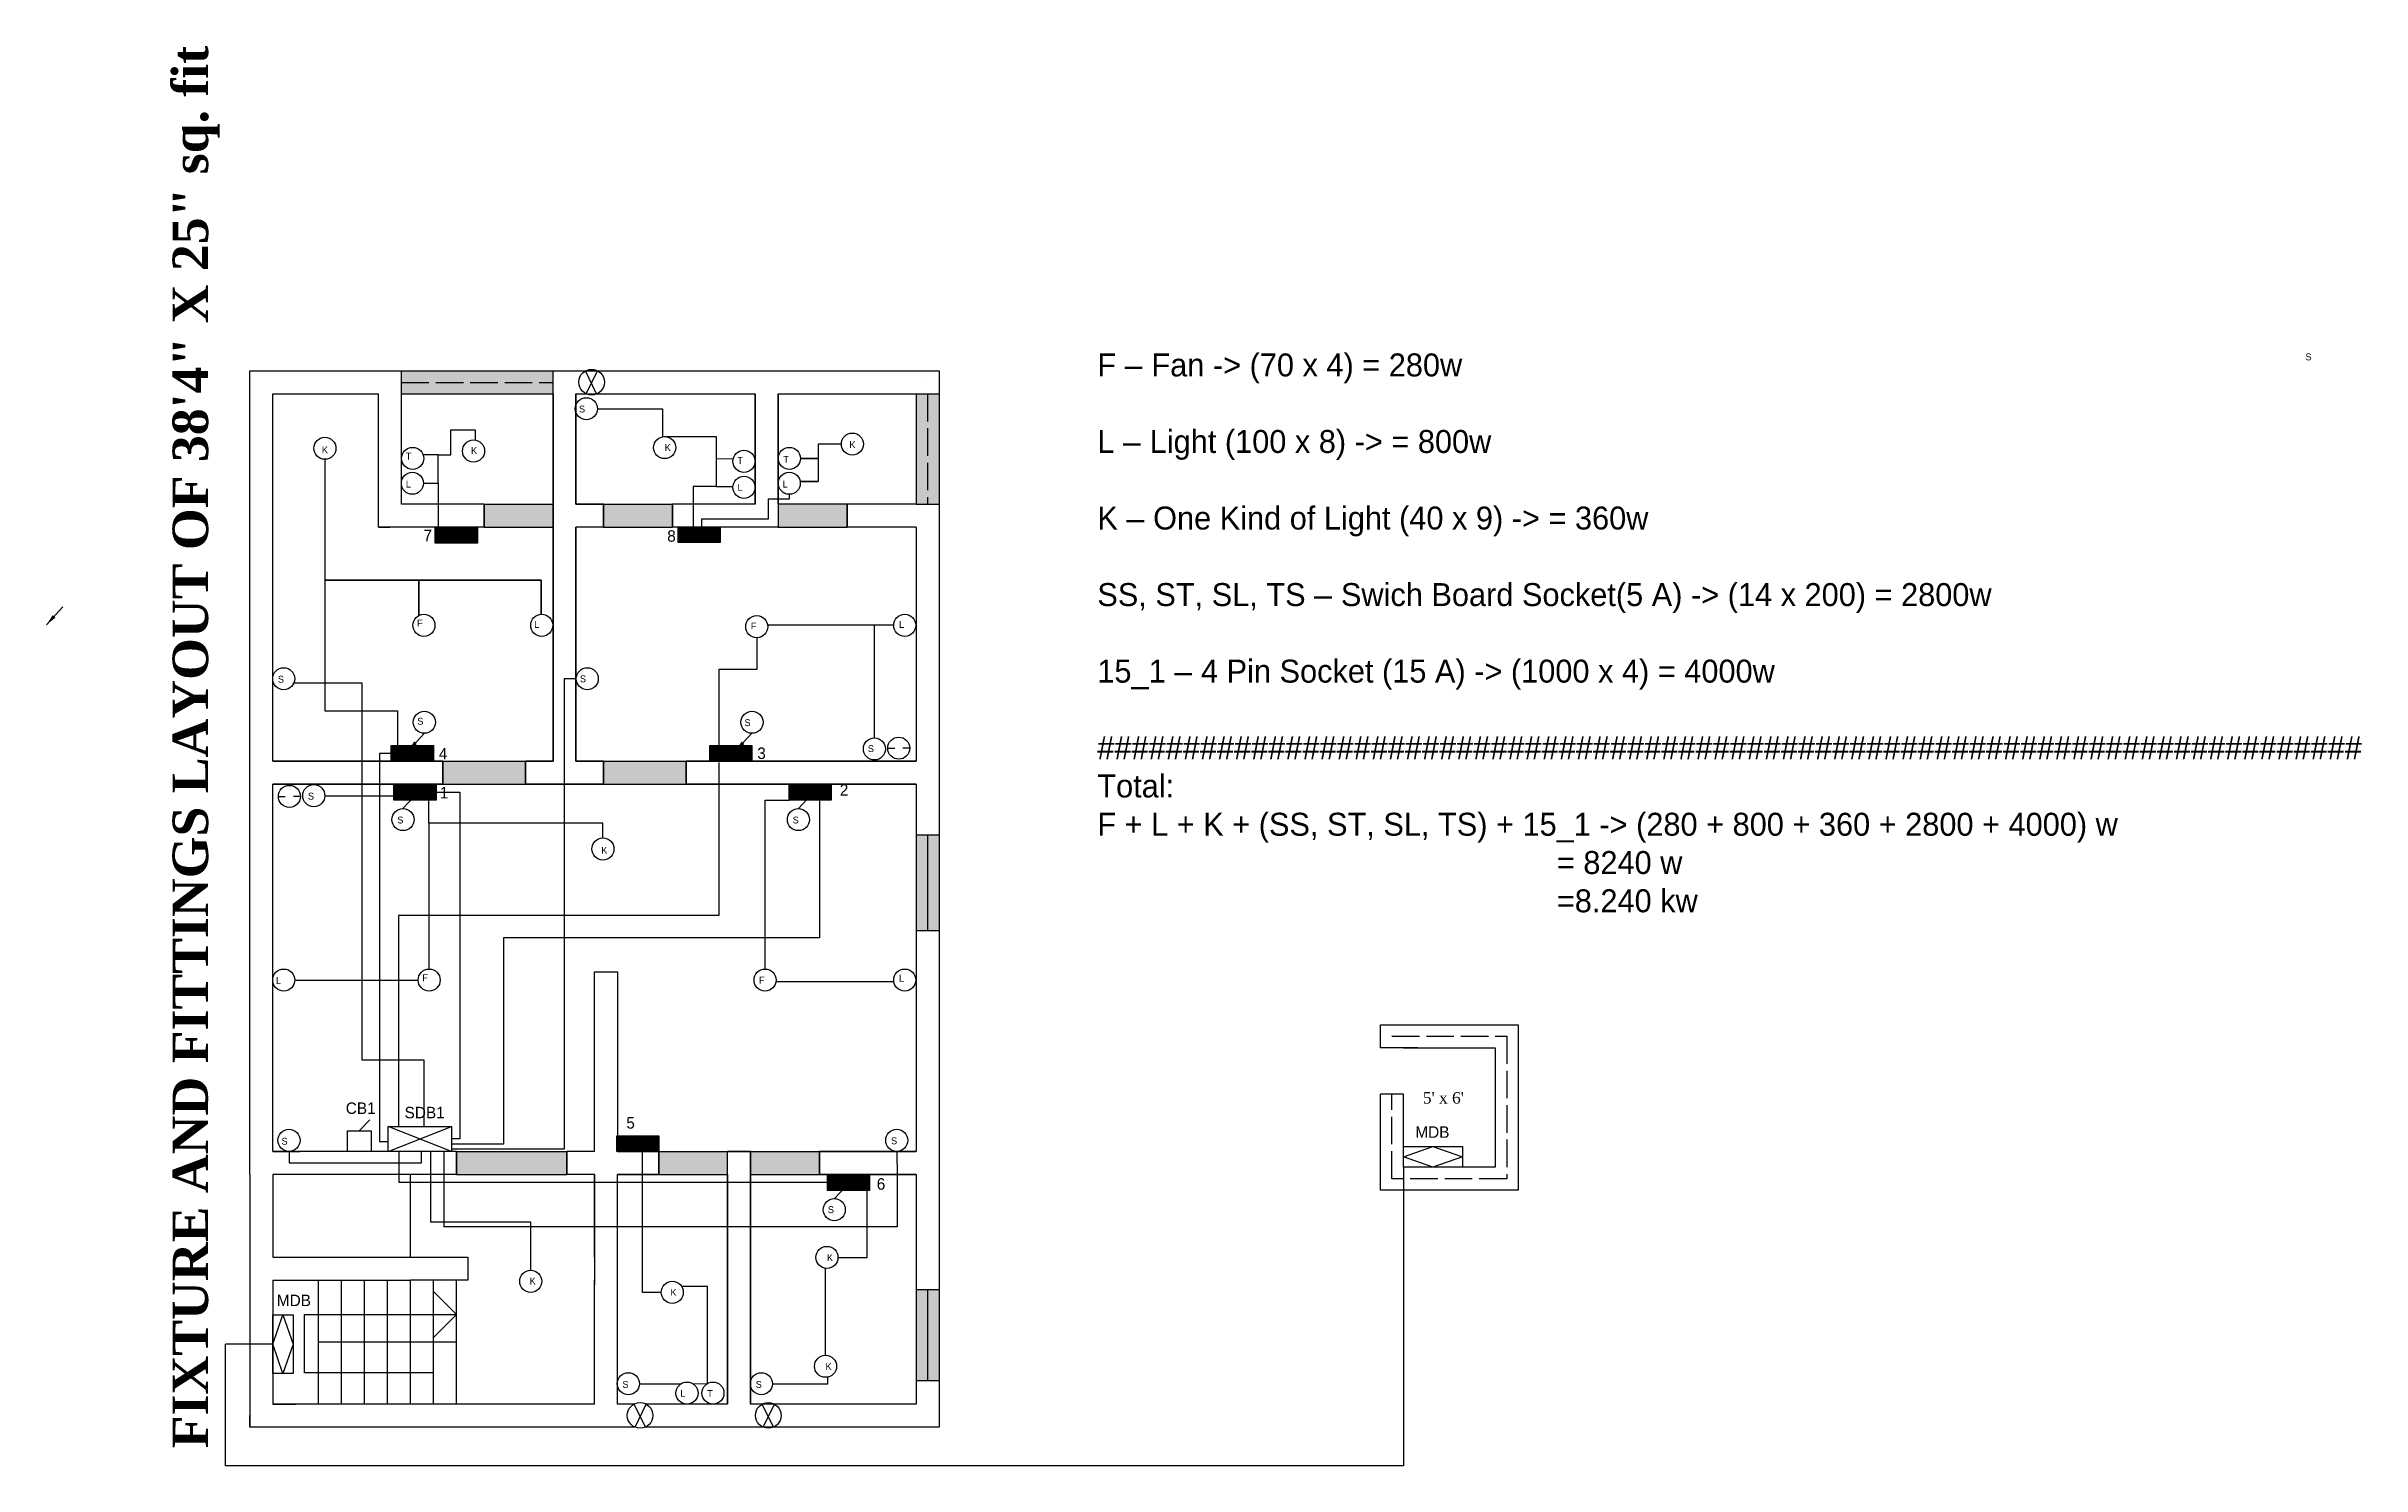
# Model space of a CAD drawing. Header units: inches. Extents: x 236 to 1726, y 23 to 784.
# Drawn here: x 718 to 1726, y 60 to 678 of the extents above; entities that cross this region are included whole.
import ezdxf

# ---------------------------------------------------------------- set-up
doc = ezdxf.new("R2010")
doc.units = ezdxf.units.IN
doc.header["$MEASUREMENT"] = 0
doc.linetypes.add('ACAD_ISO02W100', pattern=[15, 12, -3])
doc.dimstyles.get("Standard").update_dxf_attribs({"dimtxt": 0.18, "dimasz": 0.18, "dimexe": 0.18, "dimexo": 0.0625, "dimgap": 0.09, "dimtad": 0, "dimtih": 1, "dimtoh": 1, "dimdec": 4, "dimzin": 0, "dimdsep": 46, "dimtxsty": 'Standard', "dimcen": 0.09, "dimadec": 0, "dimazin": 0, "dimtfac": 1, "dimtdec": 4, "dimtofl": 0, "dimtmove": 0, "dimatfit": 3, "dimfxl": 0, "dimtolj": 1, "dimtzin": 0, "dimarcsym": 0})

msp = doc.modelspace()

# ---------------------------------------------------------------- texts
at = {"insert": (772.8, 67.5), "char_height": 15.485, "width": 14646.438, "attachment_point": 1, "rotation": 90}
msp.add_mtext('{\\fTimes New Roman|b1|i0|c0|p18;FIXTURE AND FITTINGS LAYOUT OF 38\'4" X 25" sq. fit}', dxfattribs=at)
at = {"attachment_point": 1}
for s, insert, char_height, width in [('F {\\fArial|b0|i0|c0|p34;– }Fan -> (70 x 4) = 280w\\P\\PL {\\fArial|b0|i0|c0|p34;– }Light (100 x 8) -> = 800w\\P\\PK {\\fArial|b0|i0|c0|p34;– }One Kind of Light (40 x 9) -> = 360w\\P\\PSS, ST, SL, TS {\\fArial|b0|i0|c0|p34;– }Swich Board Socket(5 A) -> (14 x 200) = 2800w\\P\\P15_1 {\\fArial|b0|i0|c0|p34;– }4 Pin Socket (15 A) -> (1000 x 4) = 4000w\\P\\P##########################################################################\\PTotal:\\PF + L + K + (SS, ST, SL, TS) + 15_1 -> (280 + 800 + 360 + 2800 + 4000) w\\P^I^I^I^I^I= 8240 w\\P^I^I^I^I^I=8.240 kw', (1175.3, 544.3), 10, 802.162), (' S', (1700, 544.3), 3, 7.552), (' S', (948.6, 521.6), 3, 7.552), ('K', (987, 504.8), 3, 8.199), ('K', (1067.4, 506.1), 3, 8.199), ('K', (837.8, 503.8), 3, 8.199), ('K', (902.7, 503.5), 3, 8.199), ('{\\C1;7}', (882, 467.5), 5, 8.533), ('{\\C1;8}', (988.1, 467.3), 5, 8.533), (' S', (817.5, 403.9), 3, 7.552), (' S', (949, 404.1), 3, 7.552), (' S', (878.2, 385.6), 3, 7.552), (' S', (1020.6, 385), 3, 7.552), (' S', (1074.3, 373.7), 3, 7.552), ('{\\C1;4}', (888.7, 372.5), 5, 8.533), ('{\\C1;3}', (1027.3, 372.7), 5, 8.533), (' S', (830.6, 353), 3, 7.552), ('{\\C1;1}', (889.1, 355.5), 5, 8.533), ('{\\C1;2}', (1063.2, 356.7), 5, 8.533), (' S', (869.5, 342.6), 3, 7.552), (' S', (1041.6, 342.6), 3, 7.552), ('K', (959.4, 329.4), 3, 8.199), ('{\\C4;CB1}', (848.2, 218.1), 5, 8.533), ('{\\C1;SDB1}', (873.8, 216.2), 5, 8.533), ('{\\C1;5}', (970.3, 211.7), 5, 8.533), (' S', (819.1, 202.7), 3, 7.552), (' S', (1084.4, 202.9), 3, 7.552), ('{\\C1;MDB}', (1313.7, 207.7), 5, 8.533), ('{\\C1;6}', (1079.3, 185.1), 5, 8.533), (' S', (1056.9, 172.9), 3, 7.552), ('K', (1057.6, 152), 3, 8.199), ('K', (928.2, 141.8), 3, 8.199), ('{\\C1;MDB}', (818.2, 134.4), 5, 8.533), ('K', (989.5, 136.9), 3, 8.199), ('K', (1057, 104.6), 3, 8.199), (' S', (967.5, 96.8), 3, 7.552), (' S', (1025.5, 96.8), 3, 7.552)]:
    msp.add_mtext(s, dxfattribs=dict(at, insert=insert, char_height=char_height, width=width))
at = {"color": 1, "attachment_point": 1}
for s, insert, char_height, width in [('{\\C256; T}', (873.2, 501.1), 3, 8.213), ('{\\C256; T}', (1017.5, 499.2), 3, 8.213), ('{\\C256; T}', (1037.5, 499.7), 3, 8.213), ('{\\C256; L}', (873.2, 488.9), 3, 7.859), ('{\\C256; L}', (1017.6, 487.5), 3, 7.859), ('{\\C256; L}', (1037.2, 488.9), 3, 7.859), ('{\\C256; F}', (878.1, 428.4), 3, 8.214), ('{\\C256; L}', (929.1, 427.8), 3, 8.855), ('{\\C256; F}', (1023.4, 427.1), 3, 8.214), ('{\\C256; L}', (1087.9, 427.8), 3, 8.855), ('{\\C256; L}', (816.7, 272.7), 3, 8.855), ('{\\C256; F}', (880.4, 273.9), 3, 8.214), ('{\\C256; F}', (1026.9, 272.9), 3, 8.214), ('{\\C256; L}', (1087.9, 273.7), 3, 8.855), ("{\\fTimes New Roman|b0|i0|c0|p18;\\C256;5' x 6'}", (1317, 222.6), 5, 23.122), ('{\\C256; L}', (992.7, 92.9), 3, 7.859), ('{\\C256; T}', (1004.4, 92.8), 3, 8.213)]:
    msp.add_mtext(s, dxfattribs=dict(at, insert=insert, char_height=char_height, width=width))

# ---------------------------------------------------------------- hatches: boundary and pattern name
h = msp.add_hatch(color=6)
h.paths.add_polyline_path([(938.4, 536.7), (872.4, 536.7), (872.4, 526.7), (938.4, 526.7)])
h.paths.add_polyline_path([(1106.4, 526.7), (1096.4, 526.7), (1096.4, 478.7), (1106.4, 478.7)])
h = msp.add_hatch(color=52)
h.paths.add_polyline_path([(938.4, 478.7), (908.4, 478.7), (908.4, 468.7), (938.4, 468.7)])
h.paths.add_polyline_path([(990.4, 478.7), (960.4, 478.7), (960.4, 468.7), (990.4, 468.7)])
h.paths.add_polyline_path([(1066.4, 478.7), (1036.4, 478.7), (1036.4, 468.7), (1066.4, 468.7)])
h.paths.add_polyline_path([(926.4, 366.7), (890.4, 366.7), (890.4, 356.7), (926.4, 356.7)])
h.paths.add_polyline_path([(996.4, 366.7), (960.4, 366.7), (960.4, 356.7), (996.4, 356.7)])
h.paths.add_polyline_path([(944.4, 196.7), (896.4, 196.7), (896.4, 186.7), (944.4, 186.7)])
h.paths.add_polyline_path([(1014.4, 196.7), (984.4, 196.7), (984.4, 186.7), (1014.4, 186.7)])
h.paths.add_polyline_path([(1054.4, 196.7), (1024.4, 196.7), (1024.4, 186.7), (1054.4, 186.7)])
h = msp.add_hatch()
h.set_pattern_fill('ANSI31', color=256, style=0)
h.set_pattern_definition([(45, (781.20363, 146.09991), (-0.088388348, 0.088388348), [])])
h.paths.add_polyline_path([(905.5, 468.6), (887.1, 468.6), (887.1, 461.7), (905.5, 461.7)])
h = msp.add_hatch()
h.set_pattern_fill('ANSI31', color=256, style=0)
h.set_pattern_definition([(45, (886.92319, 146.28478), (-0.088388348, 0.088388348), [])])
h.paths.add_polyline_path([(1011.2, 468.8), (992.9, 468.8), (992.9, 461.9), (1011.2, 461.9)])
h = msp.add_hatch()
h.set_pattern_fill('ANSI31', color=256, style=0)
h.set_pattern_definition([(45, (762.09222, 51.07117), (-0.088388348, 0.088388348), [])])
h.paths.add_polyline_path([(886.4, 373.5), (868, 373.5), (868, 366.7), (886.4, 366.7)])
h = msp.add_hatch()
h.set_pattern_fill('ANSI31', color=256, style=0)
h.set_pattern_definition([(45, (900.73691, 51.07117), (-0.088388348, 0.088388348), [])])
h.paths.add_polyline_path([(1025, 373.5), (1006.7, 373.5), (1006.7, 366.7), (1025, 366.7)])
h = msp.add_hatch()
h.set_pattern_fill('ANSI31', color=256, style=0)
h.set_pattern_definition([(45, (763.16974, 34.22772), (-0.088388348, 0.088388348), [])])
h.paths.add_polyline_path([(869.1, 356.7), (869.1, 349.8), (887.5, 349.8), (887.5, 356.7)])
h = msp.add_hatch()
h.set_pattern_fill('ANSI31', color=256, style=0)
h.set_pattern_definition([(45, (935.26137, 34.15896), (-0.088388348, 0.088388348), [])])
h.paths.add_polyline_path([(1059.5, 356.6), (1041.2, 356.6), (1041.2, 349.8), (1059.5, 349.8)])
h = msp.add_hatch(color=82)
h.paths.add_polyline_path([(1106.4, 334.7), (1096.4, 334.7), (1096.4, 293), (1106.4, 293)])
h.paths.add_polyline_path([(1106.4, 136.7), (1096.4, 136.7), (1096.4, 97), (1106.4, 97)])
h = msp.add_hatch()
h.set_pattern_fill('ANSI31', color=256, style=0)
h.set_pattern_definition([(45, (860.24577, -118.92883), (-0.088388348, 0.088388348), [])])
h.paths.add_polyline_path([(984.5, 203.5), (966.2, 203.5), (966.2, 196.7), (984.5, 196.7)])
h = msp.add_hatch()
h.set_pattern_fill('ANSI31', color=256, style=0)
h.set_pattern_definition([(45, (951.84664, -135.79688), (-0.088388348, 0.088388348), [])])
h.paths.add_polyline_path([(1076.1, 186.7), (1057.8, 186.7), (1057.8, 179.8), (1076.1, 179.8)])

# ---------------------------------------------------------------- linework, layer by layer
at = {"linetype": 'ACAD_ISO02W100'}
for p, q in [((806.4, 536.7), (811.4, 536.7)), ((872.4, 531.7), (938.4, 531.7)), ((1101.4, 531.7), (1101.4, 531.7)), ((1101.4, 526.7), (1101.4, 478.7)), ((990.4, 478.7), (990.4, 473.7)), ((862.4, 468.7), (867.4, 468.7)), ((1298.5, 251.9), (1303.5, 251.9)), ((1308.5, 241.9), (1298.5, 241.9)), ((1314.8, 241.9), (1298.5, 241.9)), ((1303.5, 246.9), (1353.5, 246.9)), ((1308.5, 241.9), (1314.8, 241.9)), ((1353.5, 246.9), (1353.5, 184.9)), ((1308.5, 221.7), (1298.5, 221.7)), ((1308.5, 221.7), (1298.5, 221.7)), ((1303.5, 184.9), (1303.5, 221.7)), ((896.4, 186.7), (896.4, 196.7)), ((896.4, 196.7), (896.4, 186.7)), ((944.4, 186.7), (944.4, 196.7)), ((944.4, 196.7), (944.4, 186.7)), ((956.4, 186.7), (944.4, 186.7)), ((1353.5, 184.9), (1303.5, 184.9)), ((806.4, 76.7), (806.4, 81.7))]:
    msp.add_line(p, q, dxfattribs=at)
for p, q in [((872.4, 526.7), (872.4, 536.7)), ((938.4, 526.7), (938.4, 536.7)), ((957.4, 526.7), (952.5, 536.7)), ((952.9, 526.7), (957.8, 536.7)), ((948.4, 526.7), (991.6, 526.7)), ((1036.4, 526.7), (1096.4, 526.7)), ((1096.4, 526.7), (1106.4, 526.7)), ((908.4, 478.7), (908.4, 468.7)), ((908.4, 468.7), (908.4, 478.7)), ((908.4, 478.7), (938.4, 478.7)), ((948.4, 478.7), (960.4, 478.7)), ((960.4, 478.7), (960.4, 468.7)), ((960.4, 468.7), (960.4, 478.7)), ((960.4, 478.7), (990.4, 478.7)), ((990.4, 478.7), (990.4, 468.7)), ((990.4, 468.7), (990.4, 478.7)), ((1066.4, 478.7), (1036.4, 478.7)), ((1066.4, 478.7), (1066.4, 468.7)), ((1066.4, 468.7), (1066.4, 478.7)), ((1096.4, 478.7), (1106.4, 478.7)), ((908.4, 468.7), (938.4, 468.7)), ((960.4, 468.7), (990.4, 468.7)), ((1036.4, 468.7), (1066.4, 468.7)), ((890.4, 366.7), (890.4, 356.7)), ((890.4, 356.7), (890.4, 366.7)), ((890.4, 366.7), (926.4, 366.7)), ((938.4, 366.7), (926.4, 366.7)), ((926.4, 366.7), (926.4, 356.7)), ((926.4, 356.7), (926.4, 366.7)), ((960.4, 366.7), (960.4, 356.7)), ((960.4, 356.7), (960.4, 366.7)), ((960.4, 366.7), (996.4, 366.7)), ((996.4, 366.7), (996.4, 356.7)), ((996.4, 356.7), (996.4, 366.7)), ((1084.1, 372.4), (1087.1, 372.4)), ((1093.7, 372.4), (1090.6, 372.4)), ((890.4, 356.7), (926.4, 356.7)), ((960.4, 356.7), (996.4, 356.7)), ((818.8, 351.4), (821.9, 351.4)), ((828.5, 351.4), (825.4, 351.4)), ((1096.4, 334.7), (1106.4, 334.7)), ((1096.4, 293), (1106.4, 293)), ((956.4, 196.7), (956.4, 275)), ((956.4, 275), (966.4, 275)), ((966.4, 275), (966.4, 196.7)), ((854.1, 205.8), (858.7, 210.5)), ((866.6, 196.7), (894.2, 207.7)), ((894.2, 196.7), (866.6, 207.7)), ((816.4, 196.7), (828.4, 196.7)), ((896.4, 196.7), (944.4, 196.7)), ((984.4, 196.7), (984.4, 186.7)), ((984.4, 186.7), (984.4, 196.7)), ((984.4, 196.7), (1014.4, 196.7)), ((1024.4, 186.7), (1024.4, 196.7)), ((1024.4, 196.7), (1054.4, 196.7)), ((1054.4, 196.7), (1054.4, 186.7)), ((1054.4, 186.7), (1054.4, 196.7)), ((1308.5, 194.4), (1321.3, 198.9)), ((1321.3, 189.9), (1308.5, 194.4)), ((1321.3, 198.9), (1334.2, 194.4)), ((1334.2, 194.4), (1321.3, 189.9)), ((806.4, 186.7), (806.4, 76.7)), ((816.4, 186.7), (816.4, 150.7)), ((816.4, 186.7), (816.4, 150.7)), ((876.4, 150.7), (876.4, 186.7)), ((896.4, 186.7), (944.4, 186.7)), ((956.4, 186.7), (956.4, 150.7)), ((956.4, 186.7), (956.4, 138.7)), ((956.4, 186.7), (956.4, 150.7)), ((984.4, 186.7), (1014.4, 186.7)), ((1024.4, 186.7), (1054.4, 186.7)), ((816.4, 150.7), (876.4, 150.7)), ((876.4, 150.7), (901.4, 150.7)), ((901.4, 150.7), (901.4, 140.7)), ((816.4, 140.7), (816.4, 86.7)), ((816.4, 140.7), (876.4, 140.7)), ((836.4, 86.7), (836.4, 140.7)), ((846.4, 86.7), (846.4, 140.7)), ((856.4, 86.7), (856.4, 140.7)), ((866.4, 86.7), (866.4, 140.7)), ((901.4, 140.7), (876.4, 140.7)), ((876.4, 86.7), (876.4, 140.7)), ((886.4, 86.7), (886.4, 140.7)), ((896.4, 125.8), (886.4, 135.8)), ((896.4, 86.7), (896.4, 140.7)), ((1096.4, 136.7), (1106.4, 136.7)), ((816.4, 112.8), (820.8, 125.6)), ((820.8, 125.6), (825.3, 112.8)), ((830.2, 100.3), (830.2, 125.8)), ((830.2, 125.8), (896.4, 125.8)), ((896.4, 125.8), (886.4, 115.8)), ((820.8, 100), (816.4, 112.8)), ((825.3, 112.8), (820.8, 100)), ((896.4, 113.7), (836.4, 113.7)), ((886.4, 100.3), (830.2, 100.3)), ((1096.4, 97), (1106.4, 97)), ((956.4, 86.7), (816.4, 86.7)), ((816.4, 86.7), (826.4, 86.7)), ((978.6, 76.7), (973.7, 86.7)), ((974.1, 76.7), (979, 86.7)), ((1034.3, 76.7), (1029.4, 86.7)), ((1029.9, 76.7), (1034.8, 86.7)), ((956.4, 76.7), (806.4, 76.7))]:
    msp.add_line(p, q)
at = {"color": 1}
for p, q in [((957.8, 520.2), (986.1, 520.2)), ((986.1, 520.2), (986.1, 508.1)), ((893.9, 500.2), (893.9, 511.1)), ((893.9, 511.1), (904.5, 511.1)), ((904.5, 511.1), (904.5, 506.6)), ((986.8, 508.1), (1009.4, 508.1)), ((1009.4, 508.1), (1009.4, 498.5)), ((1063.9, 504.8), (1053.8, 504.8)), ((1053.8, 504.8), (1053.8, 498.6)), ((839.1, 498.1), (839.1, 445.6)), ((888.4, 500.2), (881.9, 500.2)), ((888.4, 487.8), (888.4, 500.2)), ((888.4, 500.2), (893.9, 500.2)), ((1009.4, 498.5), (1016.8, 498.4)), ((1009.4, 498.5), (1009.4, 486.3)), ((1053.8, 498.6), (1046.2, 498.6)), ((1046.2, 498.6), (1053.8, 498.6)), ((1053.8, 498.6), (1053.8, 488.5)), ((882, 487.8), (888.4, 487.8)), ((888.4, 487.8), (888.4, 468.7)), ((1009.4, 486.3), (999.4, 486.3)), ((999.4, 486.3), (999.4, 468.7)), ((1009.4, 486.3), (1016.7, 486.3)), ((1053.8, 488.5), (1045.9, 488.5)), ((1045.9, 488.5), (1053.8, 488.5)), ((1041.2, 480.8), (1032.1, 480.8)), ((1032.1, 480.8), (1032.1, 472.1)), ((1041.2, 483), (1041.2, 480.8)), ((1032.1, 472.1), (1003, 472.1)), ((1003, 472.1), (1003, 468.7)), ((839.1, 445.6), (880, 445.6)), ((933.2, 445.6), (839.1, 445.6)), ((839.1, 445.6), (839.1, 415.4)), ((880, 445.6), (880, 430.2)), ((880, 430.2), (880, 445.6)), ((880, 445.6), (933.2, 445.6)), ((933.2, 445.6), (933.2, 430.7)), ((933.2, 430.7), (933.2, 445.6)), ((1086.7, 425.9), (1031.9, 425.9)), ((1078.3, 376.9), (1078.3, 425.9)), ((839.1, 415.4), (839.1, 388.6)), ((1027.1, 420.5), (1027.1, 406.7)), ((1027.1, 406.7), (1010.6, 406.6)), ((1010.6, 406.6), (1010.6, 373.5)), ((825.1, 400.9), (855.2, 400.9)), ((855.2, 400.9), (855.2, 236.6)), ((948.5, 402.6), (943.2, 402.6)), ((943.2, 402.6), (943.2, 197.7)), ((839.1, 388.6), (870.7, 388.6)), ((870.7, 388.6), (870.7, 373.5)), ((839.1, 351.7), (869.1, 351.7)), ((884.3, 339.8), (884.3, 349.8)), ((1030.7, 276.2), (1030.7, 349.8)), ((1030.7, 349.8), (1041.2, 349.8)), ((960.1, 339.8), (884.3, 339.8)), ((884.5, 276.2), (884.5, 339.8)), ((960.1, 333.3), (960.1, 339.8)), ((826, 271.4), (879.7, 271.4)), ((1086.8, 270.7), (1035.6, 270.7)), ((855.2, 236.6), (882.2, 236.6)), ((882.2, 236.6), (882.2, 207.7)), ((823.5, 196.8), (823.5, 191.8)), ((823.5, 191.8), (881.1, 191.8)), ((881.1, 191.8), (881.1, 196.7)), ((885.2, 166), (885.2, 196.7)), ((890.9, 196.7), (890.9, 191.8)), ((890.9, 191.8), (890.9, 164)), ((943.2, 197.7), (894.2, 197.7)), ((977.3, 135.4), (977.3, 196.7)), ((1088.2, 191.5), (1088.2, 196.7)), ((1088.2, 191.5), (1088.2, 164)), ((1075.2, 150.6), (1075.2, 179.8)), ((928.7, 166), (885.2, 166)), ((1088.2, 164), (890.9, 164)), ((928.7, 145), (928.7, 166)), ((1057, 108), (1057, 145.8)), ((1062.4, 150.6), (1075.2, 150.6)), ((985.5, 135.4), (977.3, 135.4)), ((1005.6, 137.9), (994.4, 137.9)), ((1005.6, 95.7), (1005.6, 137.9)), ((976, 95.6), (994.2, 95.6)), ((999.1, 95.6), (1005.6, 95.7)), ((1033.9, 95.6), (1058, 95.6)), ((1058, 95.6), (1058, 98.4))]:
    msp.add_line(p, q, dxfattribs=at)
at = {"color": 5}
for p, q in [((868, 370.1), (862.9, 370.1)), ((862.9, 370.1), (862.9, 201.1)), ((1010.5, 366.2), (1010.5, 299.5)), ((887.5, 353.3), (897.9, 353.3)), ((897.9, 353.3), (897.9, 202.2)), ((1054.4, 349.8), (1054.4, 289.8)), ((1010.5, 299.5), (871.2, 299.5)), ((871.2, 299.5), (871.2, 207.7)), ((1054.4, 289.8), (916.9, 289.8)), ((916.9, 289.8), (916.9, 199.9)), ((897.9, 202.2), (894.4, 202.2)), ((862.9, 201.1), (866.6, 201.1)), ((871.5, 183.2), (871.5, 196.7)), ((916.9, 199.9), (894.2, 199.9)), ((1057.8, 183.2), (871.5, 183.2))]:
    msp.add_line(p, q, dxfattribs=at)
at = {"color": 250}
for p, q in [((1101.4, 334.7), (1101.4, 293)), ((1101.4, 136.7), (1101.4, 97))]:
    msp.add_line(p, q, dxfattribs=at)
at = {"color": 2}
for p, q in [((1308.5, 189.9), (1308.5, 59.9)), ((795.8, 59.9), (795.8, 112.8)), ((816.4, 112.8), (795.8, 112.8)), ((1308.5, 59.9), (795.8, 59.9))]:
    msp.add_line(p, q, dxfattribs=at)
for points in [[(806.4, 356.7), (806.4, 536.7), (948.4, 536.7)], [(862.4, 536.7), (948.4, 536.7)], [(938.4, 536.7), (1036.4, 536.7)], [(938.4, 536.7), (1106.4, 536.7), (1106.4, 356.7)], [(1026.4, 536.7), (1106.4, 536.7), (1106.4, 468.7)], [(890.4, 366.7), (816.4, 366.7), (816.4, 526.7), (862.4, 526.7)], [(908.4, 468.7), (862.4, 468.7), (862.4, 526.7)], [(908.4, 478.7), (872.4, 478.7), (872.4, 526.7), (938.4, 526.7), (938.4, 478.7)], [(872.4, 526.7), (938.4, 526.7), (938.4, 366.7), (926.4, 366.7)], [(938.4, 468.7), (938.4, 526.7)], [(938.4, 366.7), (938.4, 526.7)], [(948.4, 526.7), (948.4, 478.7)], [(960.4, 478.7), (948.4, 478.7), (948.4, 526.7), (1026.4, 526.7), (1026.4, 478.7), (990.4, 478.7)], [(948.4, 478.7), (948.4, 526.7), (1026.4, 526.7)], [(948.4, 526.7), (948.4, 478.7)], [(1036.4, 526.7), (1036.4, 468.7), (990.4, 468.7)], [(1026.4, 478.7), (1026.4, 526.7)], [(1036.4, 478.7), (1036.4, 526.7), (1096.4, 526.7), (1096.4, 478.7), (1066.4, 478.7)], [(1036.4, 526.7), (1096.4, 526.7), (1096.4, 478.7)], [(960.4, 468.7), (948.4, 468.7)], [(960.4, 366.7), (948.4, 366.7), (948.4, 468.7)], [(948.4, 468.7), (948.4, 366.7)], [(1096.4, 468.7), (1096.4, 366.7), (996.4, 366.7)], [(1036.4, 468.7), (1026.4, 468.7)], [(1096.4, 468.7), (1066.4, 468.7)], [(806.4, 186.7), (806.4, 366.7)], [(816.4, 366.7), (890.4, 366.7)], [(926.4, 366.7), (938.4, 366.7)], [(948.4, 366.7), (960.4, 366.7)], [(996.4, 366.7), (1096.4, 366.7)], [(1106.4, 366.7), (1106.4, 186.7)], [(890.4, 356.7), (816.4, 356.7)], [(828.4, 196.7), (816.4, 196.7), (816.4, 356.7), (890.4, 356.7)], [(948.4, 356.7), (926.4, 356.7)], [(926.4, 356.7), (960.4, 356.7)], [(960.4, 356.7), (938.4, 356.7)], [(1096.4, 356.7), (996.4, 356.7)], [(996.4, 356.7), (1096.4, 356.7), (1096.4, 196.7), (1054.4, 196.7)], [(1298.5, 241.9), (1298.5, 251.9), (1358.5, 251.9), (1358.5, 179.9), (1298.5, 179.9), (1298.5, 221.7)], [(1308.5, 241.9), (1348.5, 241.9), (1348.5, 189.9), (1308.5, 189.9), (1308.5, 221.7)], [(896.4, 196.7), (828.4, 196.7)], [(956.4, 196.7), (944.4, 196.7)], [(984.4, 196.7), (966.4, 196.7)], [(966.4, 196.7), (984.4, 196.7)], [(1106.4, 196.7), (1106.4, 76.7), (1014.4, 76.7)], [(1014.4, 86.7), (1014.4, 196.7), (1024.4, 196.7)], [(1024.4, 196.7), (1014.4, 196.7)], [(1014.4, 196.7), (1024.4, 196.7), (1024.4, 86.7)], [(1054.4, 196.7), (1096.4, 196.7)], [(828.4, 186.7), (816.4, 186.7)], [(896.4, 186.7), (828.4, 186.7)], [(956.4, 186.7), (944.4, 186.7)], [(956.4, 150.7), (956.4, 186.7)], [(984.4, 186.7), (966.4, 186.7)], [(973.7, 86.7), (966.4, 86.7), (966.4, 186.7), (984.4, 186.7)], [(1014.4, 186.7), (1014.4, 86.7), (979, 86.7)], [(1054.4, 186.7), (1096.4, 186.7), (1096.4, 86.7), (1024.4, 86.7), (1024.4, 186.7)], [(1096.4, 186.7), (1054.4, 186.7)], [(956.4, 86.7), (956.4, 140.7)], [(956.4, 138.7), (956.4, 140.7)], [(974.1, 76.7), (956.4, 76.7)], [(1024.4, 76.7), (978.6, 76.7)]]:
    msp.add_lwpolyline(points)
for points in [[(887.1, 468.6), (905.5, 468.6), (905.5, 461.7), (887.1, 461.7)], [(992.9, 468.8), (1011.2, 468.8), (1011.2, 461.9), (992.9, 461.9)], [(868, 373.5), (886.4, 373.5), (886.4, 366.7), (868, 366.7)], [(1006.7, 373.5), (1025, 373.5), (1025, 366.7), (1006.7, 366.7)], [(869.1, 356.7), (887.5, 356.7), (887.5, 349.8), (869.1, 349.8)], [(1041.2, 356.6), (1059.5, 356.6), (1059.5, 349.8), (1041.2, 349.8)], [(848.9, 205.8), (859.2, 205.8), (859.2, 196.7), (848.9, 196.7)], [(866.6, 207.7), (894.2, 207.7), (894.2, 196.7), (866.6, 196.7)], [(966.2, 203.5), (984.5, 203.5), (984.5, 196.7), (966.2, 196.7)], [(1308.5, 189.9), (1308.5, 198.9), (1334.2, 198.9), (1334.2, 189.9)], [(1057.8, 186.7), (1076.1, 186.7), (1076.1, 179.8), (1057.8, 179.8)], [(816.4, 125.6), (825.3, 125.6), (825.3, 100), (816.4, 100)]]:
    msp.add_lwpolyline(points, close=True)
for centre, radius in [((955.2, 531.8), 5.58), ((952.9, 520.2), 4.81), ((839.1, 503), 4.81), ((903.8, 501.8), 4.81), ((987, 503.3), 4.81), ((1068.7, 504.8), 4.81), ((877.3, 498.6), 4.81), ((1021.5, 497.3), 4.81), ((1041.3, 498.6), 4.81), ((877.2, 487.8), 4.81), ((1021.5, 486), 4.81), ((1041.2, 487.8), 4.81), ((882.2, 425.9), 4.81), ((933.5, 425.9), 4.81), ((1027.1, 425.3), 4.81), ((1091.5, 425.9), 4.81), ((821.2, 402.6), 4.81), ((953.3, 402.6), 4.81), ((882.4, 383.7), 4.81), ((1025, 383.7), 4.81), ((1078.3, 372.1), 4.81), ((1088.9, 372.4), 4.81), ((823.7, 351.4), 4.81), ((834.3, 351.7), 4.81), ((873.1, 341.3), 4.81), ((1045.2, 341.3), 4.81), ((960.1, 328.5), 4.81), ((821.2, 271.4), 4.81), ((884.5, 271.4), 4.81), ((1030.7, 271.4), 4.81), ((1091.5, 271.4), 4.81), ((823.5, 201.6), 4.81), ((1088, 201.6), 4.81), ((1060.8, 171.4), 4.81), ((1057.6, 150.6), 4.81), ((928.7, 140.2), 4.81), ((990.3, 135.4), 4.81), ((1057, 103.2), 4.81), ((971.2, 95.6), 4.81), ((996.7, 91.5), 4.81), ((1008, 91.5), 4.81), ((1029.1, 95.6), 4.81), ((976.3, 81.8), 5.58), ((1032.1, 81.8), 5.58)]:
    msp.add_circle(centre, radius)

msp.set_redraw_order([(e.dxf.handle, doc.entitydb.next_handle()) for e in msp.query("TEXT MTEXT ATTDEF DIMENSION ARC_DIMENSION")])  # texts and dimensions are drawn at this point

# ---------------------------------------------------------------- leaders
at = {"color": 252}
for points in [[(717.9, 426.1), (725.1, 434)], [(875.2, 371.1), (882.4, 378.9)], [(1017.7, 371.1), (1025, 378.9)], [(880.4, 354), (873.1, 346.1)], [(1052.5, 354), (1045.2, 346.1)], [(1068.1, 184), (1060.8, 176.2)]]:
    msp.add_leader(points, dimstyle='Standard', override={"dimasz": 5, "dimgap": 0.09, "dimtad": 0}, dxfattribs=at)

doc.saveas('drawing.dxf')
